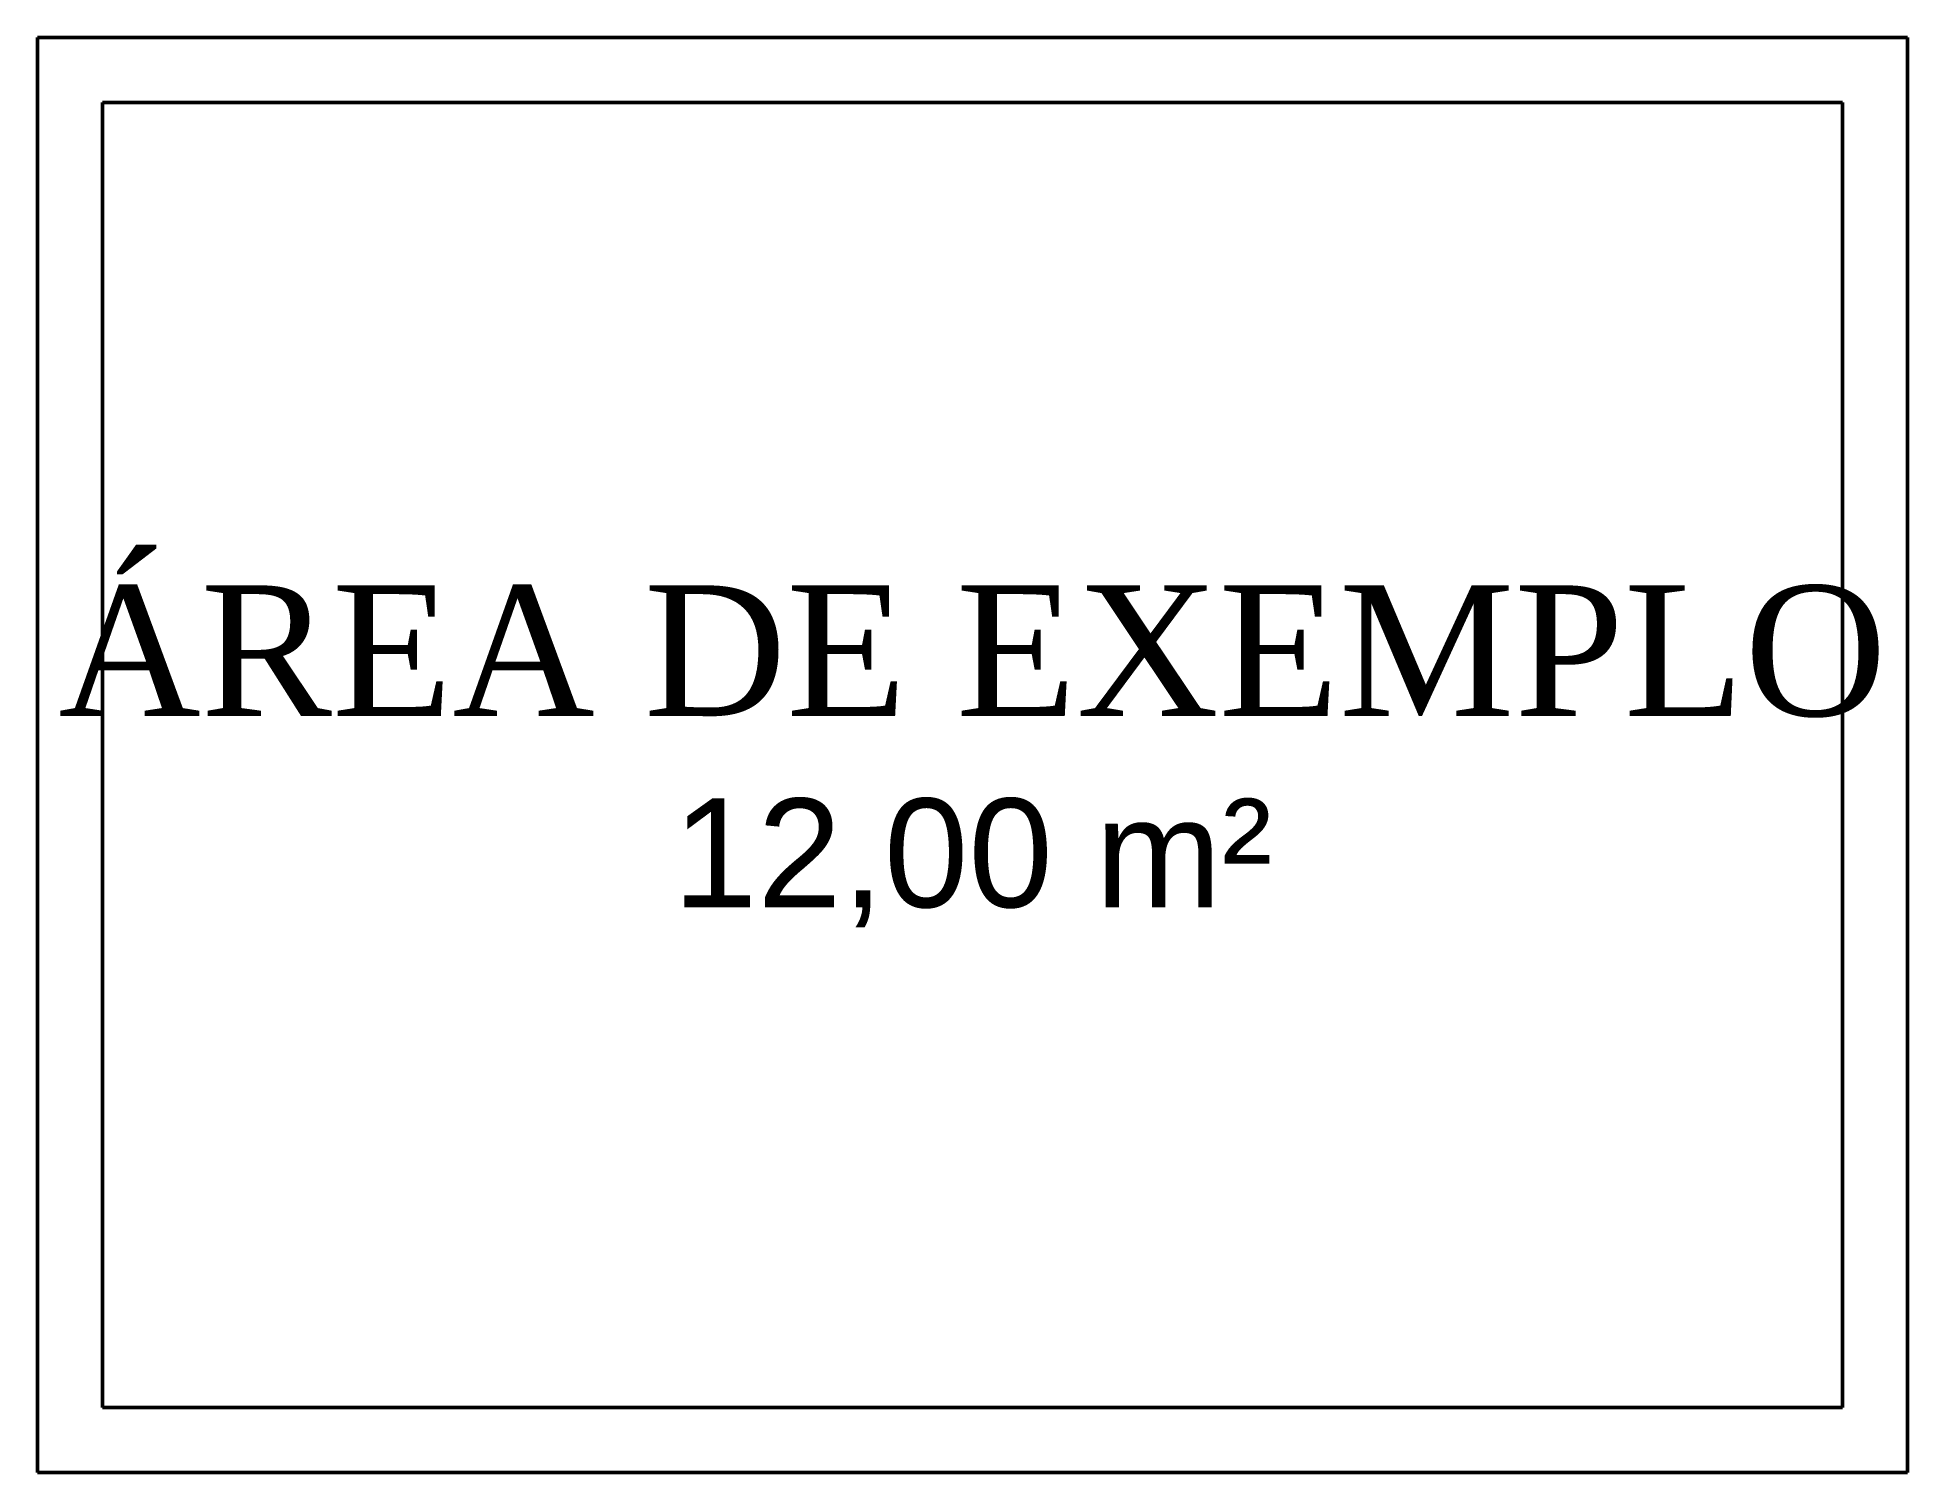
# Model space of a CAD drawing. Header units: metres. Extents: x -0.2 to 25.3, y -0.1 to 29.9.
# Drawn here: x -0.15 to 4.15, y -0.15 to 3.15 of the extents above; entities that cross this region are included whole.
import ezdxf
from ezdxf.enums import TextEntityAlignment as Align

# ---------------------------------------------------------------- set-up
doc = ezdxf.new("R2010")
doc.units = ezdxf.units.M
doc.header["$LTSCALE"] = 0.1
for name, color, linetype, lineweight in [('AMBIENTES', 8, 'Continuous', 13), ('PAREDE', 7, 'Continuous', 50), ('TEXTOS', 7, 'Continuous', 13)]:
    doc.layers.add(name, color=color, linetype=linetype, lineweight=lineweight)
doc.styles.add('COSCIP-AMBIENTE', font='times.ttf')
doc.styles.add('COSCIP-TEXTO', font='arial.ttf')

msp = doc.modelspace()

# ---------------------------------------------------------------- texts
at = {"layer": 'TEXTOS'}
for s, height, style, p in [('ÁREA DE EXEMPLO', 0.3, 'COSCIP-AMBIENTE', (2, 1.74)), ('12,00 m²', 0.25, 'COSCIP-TEXTO', (2, 1.275))]:
    msp.add_text(s, height=height, dxfattribs=dict(at, style=style)).set_placement(p, align=Align.MIDDLE_CENTER)

# ---------------------------------------------------------------- linework, layer by layer
at = {"layer": 'AMBIENTES'}
msp.add_lwpolyline([(4, 0), (4, 3), (0, 3), (0, 0)], close=True, dxfattribs=at)
at = {"layer": 'PAREDE'}
for p, q in [((-0.15, 2.6786), (-0.15, 3.15)), ((-0.15, 3.15), (0.3278, 3.15)), ((0.3278, 3.15), (0.8056, 3.15)), ((0.8056, 3.15), (1.2833, 3.15)), ((1.2833, 3.15), (1.7611, 3.15)), ((1.7611, 3.15), (2.2389, 3.15)), ((2.2389, 3.15), (2.7167, 3.15)), ((2.7167, 3.15), (3.1944, 3.15)), ((3.1944, 3.15), (3.6722, 3.15)), ((3.6722, 3.15), (4.15, 3.15)), ((4.15, 3.15), (4.15, 2.6786)), ((0.5, 3), (0, 3)), ((0, 3), (0, 2.5)), ((1, 3), (0.5, 3)), ((1.5, 3), (1, 3)), ((2, 3), (1.5, 3)), ((2.5, 3), (2, 3)), ((3, 3), (2.5, 3)), ((3.5, 3), (3, 3)), ((4, 3), (3.5, 3)), ((4, 2.5), (4, 3)), ((-0.15, 2.2071), (-0.15, 2.6786)), ((4.15, 2.6786), (4.15, 2.2071)), ((0, 2.5), (0, 2)), ((4, 2), (4, 2.5)), ((-0.15, 1.7357), (-0.15, 2.2071)), ((4.15, 2.2071), (4.15, 1.7357)), ((0, 2), (0, 1.5)), ((4, 1.5), (4, 2)), ((-0.15, 1.2643), (-0.15, 1.7357)), ((4.15, 1.7357), (4.15, 1.2643)), ((0, 1.5), (0, 1)), ((4, 1), (4, 1.5)), ((-0.15, 0.7929), (-0.15, 1.2643)), ((4.15, 1.2643), (4.15, 0.7929)), ((0, 1), (0, 0.5)), ((4, 0.5), (4, 1)), ((-0.15, 0.3214), (-0.15, 0.7929)), ((4.15, 0.7929), (4.15, 0.3214)), ((0, 0.5), (0, 0)), ((4, 0), (4, 0.5)), ((-0.15, -0.15), (-0.15, 0.3214)), ((4.15, 0.3214), (4.15, -0.15)), ((0, 0), (0.5, 0)), ((0.5, 0), (1, 0)), ((1, 0), (1.5, 0)), ((1.5, 0), (2, 0)), ((2, 0), (2.5, 0)), ((2.5, 0), (3, 0)), ((3, 0), (3.5, 0)), ((3.5, 0), (4, 0)), ((0.3278, -0.15), (-0.15, -0.15)), ((0.8056, -0.15), (0.3278, -0.15)), ((1.2833, -0.15), (0.8056, -0.15)), ((1.7611, -0.15), (1.2833, -0.15)), ((2.2389, -0.15), (1.7611, -0.15)), ((2.7167, -0.15), (2.2389, -0.15)), ((3.1944, -0.15), (2.7167, -0.15)), ((3.6722, -0.15), (3.1944, -0.15)), ((4.15, -0.15), (3.6722, -0.15))]:
    msp.add_line(p, q, dxfattribs=at)

msp.set_redraw_order([(e.dxf.handle, doc.entitydb.next_handle()) for e in msp.query("TEXT MTEXT ATTDEF DIMENSION ARC_DIMENSION")])  # texts and dimensions are drawn at this point

doc.saveas('drawing.dxf')
